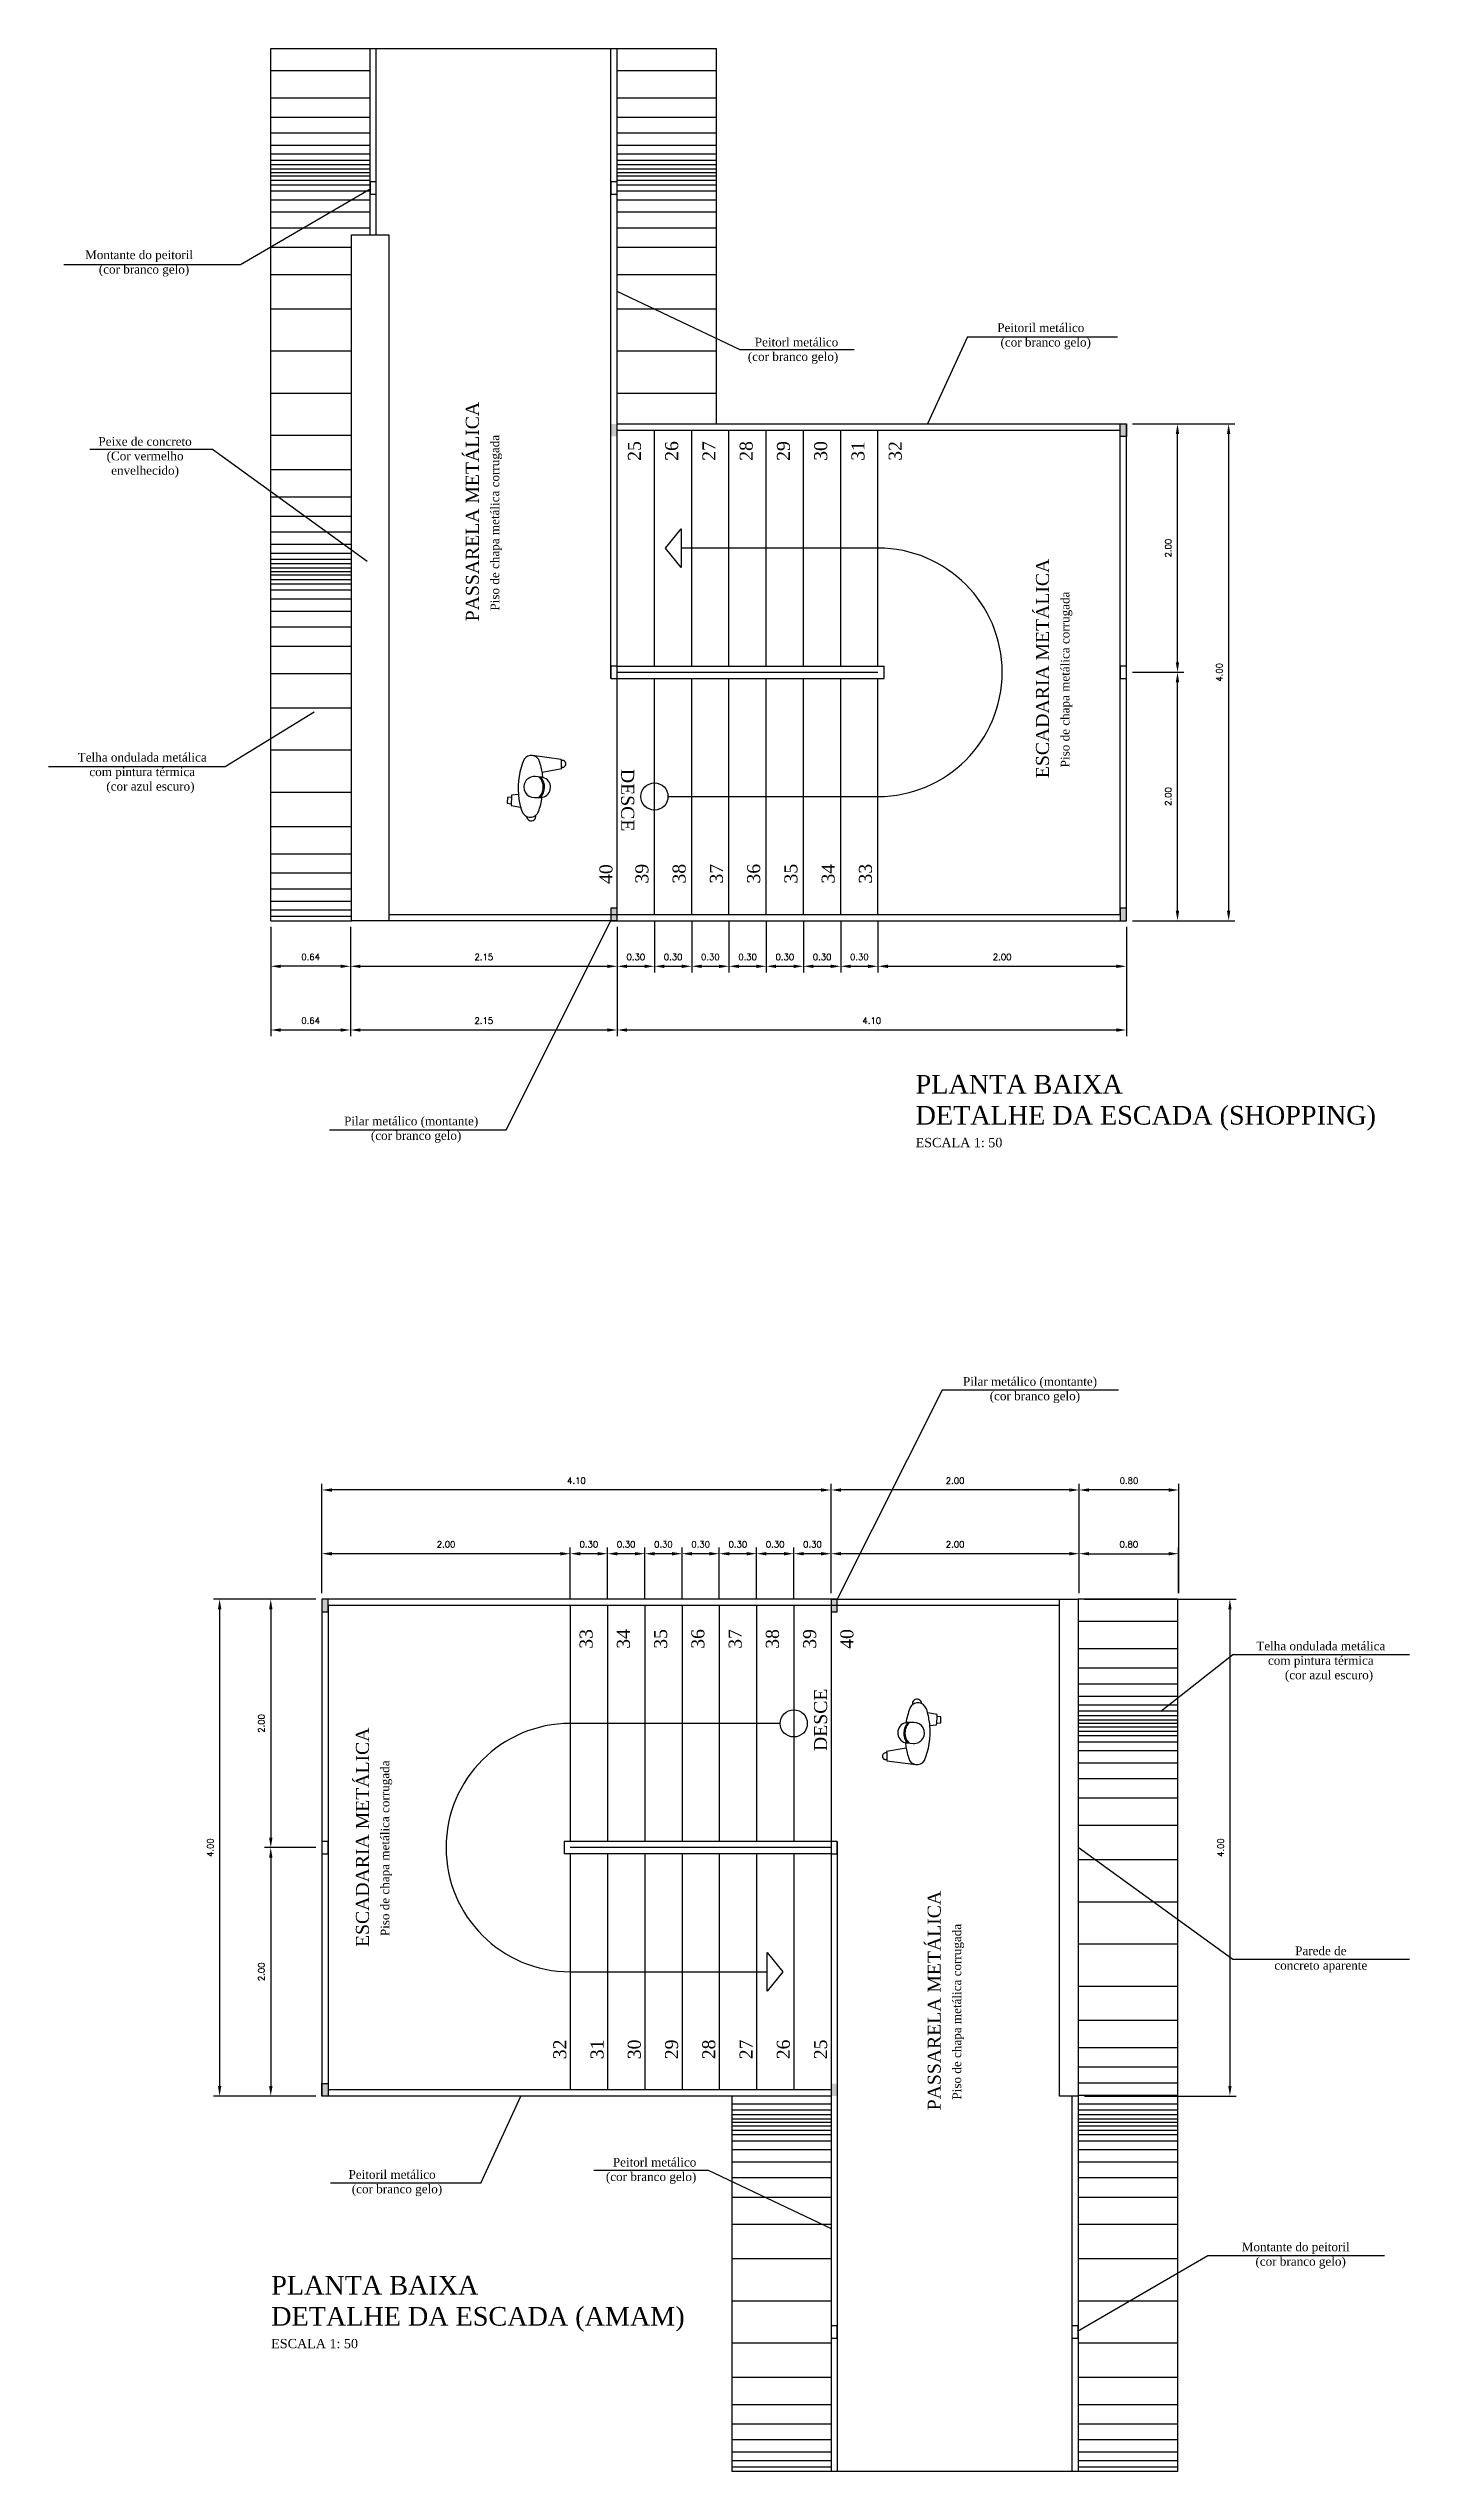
# Model space of a CAD drawing. Header units: millimetres. Extents: x 462 to 740, y -508 to -73.
# Drawn here: x 523.83 to 534.79, y -127.79 to -108.28 of the extents above; entities that cross this region are included whole.
import ezdxf

# ---------------------------------------------------------------- set-up
doc = ezdxf.new("R2010")
doc.units = ezdxf.units.MM
doc.header["$LTSCALE"] = 0.1
doc.header["$PDMODE"] = 3
doc.header["$PDSIZE"] = 0.005
for name, color, linetype in [('COTAS', 6, 'Continuous'), ('MOBILIÁRIO_LAYOUT', 165, 'Continuous'), ('nivel', 1, 'Continuous'), ('Parede alta', 5, 'Continuous'), ('passarela', 7, 'Continuous'), ('PENA-01', 1, 'Continuous'), ('Texto', 2, 'Continuous')]:
    doc.layers.add(name, color=color, linetype=linetype)
doc.styles.add('RO-00', font='romans.shx')
doc.dimstyles.new('COTAS-50', dxfattribs={"dimscale": 0, "dimtxt": 0.05, "dimasz": 0.08, "dimexe": 0.05, "dimexo": 0.05, "dimgap": 0.05, "dimtad": 1, "dimzin": 1, "dimdsep": 46, "dimtxsty": 'RO-00', "dimcen": 2.5, "dimclrd": 6, "dimclre": 6, "dimclrt": 2, "dimadec": 0, "dimazin": 0, "dimtfac": 1, "dimtmove": 2, "dimatfit": 2, "dimfxl": 1, "dimtolj": 1, "dimtzin": 0, "dimarcsym": 0})

msp = doc.modelspace()

# ---------------------------------------------------------------- texts
at = {"layer": 'Texto'}
for s, insert, char_height, width, attachment_point in [('{\\fTimes New Roman|b0|i0|c0|p18;Montante do peitoril\\P   (cor branco gelo)}', (524.56, -109.905), 0.07, 1.3613, 2), ('{\\fTimes New Roman|b0|i0|c0|p18;Peitorl metálico\\P(cor branco gelo)}', (530.19, -110.608), 0.07, 1.3613, 3), ('{\\fTimes New Roman|b0|i0|c0|p18;Peitoril metálico\\P   (cor branco gelo)}', (531.821, -110.492), 0.07, 1.3613, 2), ('{\\fTimes New Roman|b0|i0|c0|p18;Peixe de concreto\\P(Cor vermelho\\Penvelhecido)}', (524.608, -111.408), 0.07, 1.3613, 2), ('{\\fTimes New Roman|b0|i0|c0|p18;Telha ondulada metálica\\Pcom pintura térmica\\P     (cor azul escuro)}', (524.585, -113.951), 0.07, 1.3613, 2), ('{\\fTimes New Roman|b0|i0|c0|p18;PLANTA BAIXA\\PDETALHE DA ESCADA (SHOPPING)}', (530.813, -116.544), 0.15, 4.86085, 1), ('{\\fTimes New Roman|b0|i0|c0|p18;Pilar metálico (montante)\\P   (cor branco gelo)}', (526.751, -116.88), 0.07, 1.3613, 2), ('{\\fTimes New Roman|b0|i0|c0|p18;ESCALA 1: 50}', (530.813, -117.051), 0.075, 1.3613, 1), ('{\\fTimes New Roman|b0|i0|c0|p18;Pilar metálico (montante)\\P   (cor branco gelo)}', (531.734, -118.977), 0.07, 1.3613, 2), ('{\\fTimes New Roman|b0|i0|c0|p18;Telha ondulada metálica\\Pcom pintura térmica\\P     (cor azul escuro)}', (534.076, -121.107), 0.07, 1.3613, 2), ('{\\fTimes New Roman|b0|i0|c0|p18;Parede de \\Pconcreto aparente}', (534.076, -123.562), 0.07, 1.3613, 2), ('{\\fTimes New Roman|b0|i0|c0|p18;Peitorl metálico\\P(cor branco gelo)}', (529.047, -125.264), 0.07, 1.3613, 3), ('{\\fTimes New Roman|b0|i0|c0|p18;Peitoril metálico\\P   (cor branco gelo)}', (526.597, -125.363), 0.07, 1.3613, 2), ('{\\fTimes New Roman|b0|i0|c0|p18;Montante do peitoril\\P   (cor branco gelo)}', (533.874, -125.946), 0.07, 1.3613, 2), ('{\\fTimes New Roman|b0|i0|c0|p18;PLANTA BAIXA\\PDETALHE DA ESCADA (AMAM)}', (525.624, -126.215), 0.15, 4.86085, 1), ('{\\fTimes New Roman|b0|i0|c0|p18;ESCALA 1: 50}', (525.624, -126.722), 0.075, 1.3613, 1)]:
    msp.add_mtext(s, dxfattribs=dict(at, insert=insert, char_height=char_height, width=width, attachment_point=attachment_point))
for s, insert, char_height, width, attachment_point, rotation in [('{\\fTimes New Roman|b0|i0|c0|p18;PASSARELA METÁLICA}', (527.191, -112.891), 0.105, 2.25752, 1, 90), ('{\\fTimes New Roman|b0|i0|c0|p18;Piso de chapa metálica corrugada}', (527.39, -111.39), 0.07, 2.06695, 3, 90), ('{\\fTimes New Roman|b0|i0|c0|p18;25}', (528.496, -111.599), 0.105, 0.1738, 1, 90), ('{\\fTimes New Roman|b0|i0|c0|p18;26}', (528.796, -111.599), 0.105, 0.17385, 1, 90), ('{\\fTimes New Roman|b0|i0|c0|p18;27}', (529.096, -111.599), 0.105, 0.17385, 1, 90), ('{\\fTimes New Roman|b0|i0|c0|p18;28}', (529.396, -111.599), 0.105, 0.17385, 1, 90), ('{\\fTimes New Roman|b0|i0|c0|p18;29}', (529.696, -111.599), 0.105, 0.17385, 1, 90), ('{\\fTimes New Roman|b0|i0|c0|p18;30}', (529.996, -111.599), 0.105, 0.17385, 1, 90), ('{\\fTimes New Roman|b0|i0|c0|p18;31}', (530.296, -111.599), 0.105, 0.17385, 1, 90), ('{\\fTimes New Roman|b0|i0|c0|p18;32}', (530.596, -111.599), 0.105, 0.17385, 1, 90), ('{\\fTimes New Roman|b0|i0|c0|p18;ESCADARIA METÁLICA}', (531.782, -114.154), 0.105, 2.25752, 1, 90), ('{\\fTimes New Roman|b0|i0|c0|p18;Piso de chapa metálica corrugada}', (531.982, -112.652), 0.07, 2.06695, 3, 90), ('{\\fTimes New Roman|b0|i0|c0|p18;DESCE}', (528.547, -114.08), 0.105, 2.25752, 1, 270), ('{\\fTimes New Roman|b0|i0|c0|p18;40}', (528.267, -115.006), 0.105, 0.17385, 1, 90), ('{\\fTimes New Roman|b0|i0|c0|p18;39}', (528.556, -115.003), 0.105, 0.17385, 1, 90), ('{\\fTimes New Roman|b0|i0|c0|p18;38}', (528.856, -115.003), 0.105, 0.17385, 1, 90), ('{\\fTimes New Roman|b0|i0|c0|p18;37}', (529.156, -115.003), 0.105, 0.17385, 1, 90), ('{\\fTimes New Roman|b0|i0|c0|p18;36}', (529.456, -115.003), 0.105, 0.17385, 1, 90), ('{\\fTimes New Roman|b0|i0|c0|p18;35}', (529.756, -115.003), 0.105, 0.17385, 1, 90), ('{\\fTimes New Roman|b0|i0|c0|p18;34}', (530.056, -115.003), 0.105, 0.17385, 1, 90), ('{\\fTimes New Roman|b0|i0|c0|p18;33}', (530.356, -115.003), 0.105, 0.17385, 1, 90), ('{\\fTimes New Roman|b0|i0|c0|p18;33}', (528.107, -121.165), 0.105, 0.17385, 1, 90), ('{\\fTimes New Roman|b0|i0|c0|p18;34}', (528.407, -121.165), 0.105, 0.17385, 1, 90), ('{\\fTimes New Roman|b0|i0|c0|p18;35}', (528.707, -121.165), 0.105, 0.17385, 1, 90), ('{\\fTimes New Roman|b0|i0|c0|p18;36}', (529.007, -121.165), 0.105, 0.17385, 1, 90), ('{\\fTimes New Roman|b0|i0|c0|p18;37}', (529.307, -121.165), 0.105, 0.17385, 1, 90), ('{\\fTimes New Roman|b0|i0|c0|p18;38}', (529.607, -121.165), 0.105, 0.17385, 1, 90), ('{\\fTimes New Roman|b0|i0|c0|p18;39}', (529.907, -121.165), 0.105, 0.17385, 1, 90), ('{\\fTimes New Roman|b0|i0|c0|p18;40}', (530.207, -121.165), 0.105, 0.17385, 1, 90), ('{\\fTimes New Roman|b0|i0|c0|p18;DESCE}', (529.995, -121.988), 0.105, 2.25752, 1, 90), ('{\\fTimes New Roman|b0|i0|c0|p18;ESCADARIA METÁLICA}', (526.306, -123.566), 0.105, 2.25752, 1, 90), ('{\\fTimes New Roman|b0|i0|c0|p18;Piso de chapa metálica corrugada}', (526.505, -122.064), 0.07, 2.06695, 3, 90), ('{\\fTimes New Roman|b0|i0|c0|p18;PASSARELA METÁLICA}', (530.91, -124.881), 0.105, 2.25752, 1, 90), ('{\\fTimes New Roman|b0|i0|c0|p18;Piso de chapa metálica corrugada}', (531.11, -123.38), 0.07, 2.06695, 3, 90), ('{\\fTimes New Roman|b0|i0|c0|p18;32}', (527.895, -124.47), 0.105, 0.17385, 1, 90), ('{\\fTimes New Roman|b0|i0|c0|p18;31}', (528.195, -124.47), 0.105, 0.17385, 1, 90), ('{\\fTimes New Roman|b0|i0|c0|p18;30}', (528.495, -124.47), 0.105, 0.17385, 1, 90), ('{\\fTimes New Roman|b0|i0|c0|p18;29}', (528.795, -124.47), 0.105, 0.17385, 1, 90), ('{\\fTimes New Roman|b0|i0|c0|p18;28}', (529.095, -124.47), 0.105, 0.17385, 1, 90), ('{\\fTimes New Roman|b0|i0|c0|p18;27}', (529.395, -124.47), 0.105, 0.17385, 1, 90), ('{\\fTimes New Roman|b0|i0|c0|p18;26}', (529.695, -124.47), 0.105, 0.17385, 1, 90), ('{\\fTimes New Roman|b0|i0|c0|p18;25}', (529.995, -124.47), 0.105, 0.17385, 1, 90)]:
    msp.add_mtext(s, dxfattribs=dict(at, insert=insert, char_height=char_height, width=width, attachment_point=attachment_point, rotation=rotation))

# ---------------------------------------------------------------- blocks, each defined once
blk = doc.blocks.new('Pessoa1')
at = {"layer": 'MOBILIÁRIO_LAYOUT', "color": 5}
for p, q in [((-0.238, 0.209), (-0.268, -0.023)), ((-0.175, 0.211), (-0.228, 0.21)), ((-0.136, 0.055), (-0.165, 0.212)), ((0.046, -0.137), (0.051, -0.191)), ((0.051, -0.191), (0.065, -0.192)), ((0.065, -0.192), (0.119, -0.195)), ((0.119, -0.195), (0.134, -0.196)), ((0.134, -0.196), (0.148, -0.119))]:
    blk.add_line(p, q, dxfattribs=at)
at = {"layer": 'MOBILIÁRIO_LAYOUT'}
for p, q in [((-0.228, 0.21), (-0.238, 0.209)), ((-0.165, 0.212), (-0.175, 0.211))]:
    blk.add_line(p, q, dxfattribs=at)
at = {"layer": 'MOBILIÁRIO_LAYOUT', "color": 10}
for p, q in [((-0.095, 0.046), (-0.099, -0.002)), ((0.07, -0.007), (0.069, 0.041)), ((0.065, -0.192), (0.068, -0.224)), ((0.114, -0.226), (0.119, -0.195)), ((0.068, -0.224), (0.114, -0.226))]:
    blk.add_line(p, q, dxfattribs=at)
at = {"layer": 'MOBILIÁRIO_LAYOUT', "color": 81}
for centre, radius, start, end in [((-0.202, 0.218), 0.0276, 345.7615, 198.1317), ((-0.013, 0.04), 0.0821, 11.2321, 165.218), ((0.22, -0.033), 0.0373, 273.9062, 101.7625)]:
    blk.add_arc(centre, radius, start, end, dxfattribs=at)
at = {"layer": 'MOBILIÁRIO_LAYOUT', "color": 5}
for centre, radius, start, end in [((-0.195, -0.033), 0.0737, 125.0274, 171.535), ((-0.031, -0.529), 0.593, 100.2658, 110.4195), ((-0.031, -0.529), 0.593, 95.9751, 100.2658), ((-0.031, -0.529), 0.593, 68.855, 80.4749), ((0.153, -0.048), 0.0788, 41.2702, 67.2319), ((0.154, -0.042), 0.0737, 337.5139, 38.1548), ((-0.195, -0.033), 0.0737, 171.535, 232.1747), ((-0.007, 0.454), 0.593, 246.7827, 275.1186), ((-0.007, 0.454), 0.593, 275.1186, 285.1579), ((-0.007, 0.454), 0.593, 285.1579, 286.5539), ((0.137, -0.019), 0.0994, 284.778, 329.019)]:
    blk.add_arc(centre, radius, start, end, dxfattribs=at)
at = {"layer": 'MOBILIÁRIO_LAYOUT', "color": 10}
for centre, radius, start, end in [((-0.016, -0.051), 0.115, 42.1666, 134.479), ((-0.016, -0.051), 0.125, 47.3481, 129.2976), ((-0.015, -0.009), 0.0843, 175.7166, 0.9291)]:
    blk.add_arc(centre, radius, start, end, dxfattribs=at)
at = {"layer": 'MOBILIÁRIO_LAYOUT'}
for start, end in [(165.218, 175.7166), (0.929, 11.2321)]:
    blk.add_arc((-0.013, 0.04), 0.0821, start, end, dxfattribs=at)
blk = doc.blocks.new('*D80')
at = {"layer": 'Defpoints', "color": 0}
for p in [(532.93, -120.399), (532.13, -120.766), (532.93, -120.766)]:
    blk.add_point(p, dxfattribs=at)
at = {"layer": 'passarela', "color": 6, "lineweight": -2}
for p, q in [((532.13, -120.716), (532.13, -120.349)), ((532.93, -120.716), (532.93, -120.349)), ((532.21, -120.399), (532.85, -120.399))]:
    blk.add_line(p, q, dxfattribs=at)
at = {"layer": 'passarela', "color": 6}
for points in [[(532.21, -120.386), (532.21, -120.413), (532.13, -120.399)], [(532.85, -120.386), (532.85, -120.413), (532.93, -120.399)]]:
    blk.add_solid(points, dxfattribs=at)
at = {"layer": 'passarela', "color": 2, "insert": (532.53, -120.324), "char_height": 0.05, "attachment_point": 5, "style": 'RO-00'}
blk.add_mtext('\\A1;0.80', dxfattribs=at)
blk = doc.blocks.new('*D81')
at = {"layer": 'Defpoints', "color": 0}
for p in [(530.132, -120.399), (530.132, -120.766), (532.13, -120.766)]:
    blk.add_point(p, dxfattribs=at)
at = {"layer": 'passarela', "color": 6, "lineweight": -2}
for p, q in [((530.132, -120.716), (530.132, -120.349)), ((532.13, -120.716), (532.13, -120.349)), ((532.05, -120.399), (530.212, -120.399))]:
    blk.add_line(p, q, dxfattribs=at)
at = {"layer": 'passarela', "color": 6}
for points in [[(530.212, -120.386), (530.212, -120.413), (530.132, -120.399)], [(532.05, -120.386), (532.05, -120.413), (532.13, -120.399)]]:
    blk.add_solid(points, dxfattribs=at)
at = {"layer": 'passarela', "color": 2, "insert": (531.131, -120.324), "char_height": 0.05, "attachment_point": 5, "style": 'RO-00'}
blk.add_mtext('\\A1;2.00', dxfattribs=at)
blk = doc.blocks.new('*D82')
at = {"layer": 'COTAS', "color": 6, "lineweight": -2}
for p, q in [((529.832, -120.766), (529.832, -120.349)), ((530.132, -120.716), (530.132, -120.349)), ((530.052, -120.399), (529.912, -120.399))]:
    blk.add_line(p, q, dxfattribs=at)
at = {"layer": 'COTAS', "color": 6}
for points in [[(529.912, -120.386), (529.912, -120.413), (529.832, -120.399)], [(530.052, -120.386), (530.052, -120.413), (530.132, -120.399)]]:
    blk.add_solid(points, dxfattribs=at)
at = {"layer": 'Defpoints', "color": 0}
for p in [(529.832, -120.399), (530.132, -120.766), (529.832, -120.816)]:
    blk.add_point(p, dxfattribs=at)
at = {"layer": 'COTAS', "color": 2, "insert": (529.982, -120.324), "char_height": 0.05, "attachment_point": 5, "style": 'RO-00'}
blk.add_mtext('\\A1;0.30', dxfattribs=at)
blk = doc.blocks.new('*D83')
at = {"layer": 'COTAS', "color": 6, "lineweight": -2}
for p, q in [((529.532, -120.766), (529.532, -120.349)), ((529.832, -120.766), (529.832, -120.349)), ((529.752, -120.399), (529.612, -120.399))]:
    blk.add_line(p, q, dxfattribs=at)
at = {"layer": 'COTAS', "color": 6}
for points in [[(529.612, -120.386), (529.612, -120.413), (529.532, -120.399)], [(529.752, -120.386), (529.752, -120.413), (529.832, -120.399)]]:
    blk.add_solid(points, dxfattribs=at)
at = {"layer": 'Defpoints', "color": 0}
for p in [(529.532, -120.399), (529.532, -120.816), (529.832, -120.816)]:
    blk.add_point(p, dxfattribs=at)
at = {"layer": 'COTAS', "color": 2, "insert": (529.682, -120.324), "char_height": 0.05, "attachment_point": 5, "style": 'RO-00'}
blk.add_mtext('\\A1;0.30', dxfattribs=at)
blk = doc.blocks.new('*D84')
at = {"layer": 'COTAS', "color": 6, "lineweight": -2}
for p, q in [((529.232, -120.766), (529.232, -120.349)), ((529.532, -120.766), (529.532, -120.349)), ((529.452, -120.399), (529.312, -120.399))]:
    blk.add_line(p, q, dxfattribs=at)
at = {"layer": 'COTAS', "color": 6}
for points in [[(529.312, -120.386), (529.312, -120.413), (529.232, -120.399)], [(529.452, -120.386), (529.452, -120.413), (529.532, -120.399)]]:
    blk.add_solid(points, dxfattribs=at)
at = {"layer": 'Defpoints', "color": 0}
for p in [(529.232, -120.399), (529.232, -120.816), (529.532, -120.816)]:
    blk.add_point(p, dxfattribs=at)
at = {"layer": 'COTAS', "color": 2, "insert": (529.382, -120.324), "char_height": 0.05, "attachment_point": 5, "style": 'RO-00'}
blk.add_mtext('\\A1;0.30', dxfattribs=at)
blk = doc.blocks.new('*D85')
at = {"layer": 'COTAS', "color": 6, "lineweight": -2}
for p, q in [((528.932, -120.766), (528.932, -120.349)), ((529.232, -120.766), (529.232, -120.349)), ((529.152, -120.399), (529.012, -120.399))]:
    blk.add_line(p, q, dxfattribs=at)
at = {"layer": 'COTAS', "color": 6}
for points in [[(529.012, -120.386), (529.012, -120.413), (528.932, -120.399)], [(529.152, -120.386), (529.152, -120.413), (529.232, -120.399)]]:
    blk.add_solid(points, dxfattribs=at)
at = {"layer": 'Defpoints', "color": 0}
for p in [(528.932, -120.399), (528.932, -120.816), (529.232, -120.816)]:
    blk.add_point(p, dxfattribs=at)
at = {"layer": 'COTAS', "color": 2, "insert": (529.082, -120.324), "char_height": 0.05, "attachment_point": 5, "style": 'RO-00'}
blk.add_mtext('\\A1;0.30', dxfattribs=at)
blk = doc.blocks.new('*D86')
at = {"layer": 'COTAS', "color": 6, "lineweight": -2}
for p, q in [((528.632, -120.766), (528.632, -120.349)), ((528.932, -120.766), (528.932, -120.349)), ((528.852, -120.399), (528.712, -120.399))]:
    blk.add_line(p, q, dxfattribs=at)
at = {"layer": 'COTAS', "color": 6}
for points in [[(528.712, -120.386), (528.712, -120.413), (528.632, -120.399)], [(528.852, -120.386), (528.852, -120.413), (528.932, -120.399)]]:
    blk.add_solid(points, dxfattribs=at)
at = {"layer": 'Defpoints', "color": 0}
for p in [(528.632, -120.399), (528.632, -120.816), (528.932, -120.816)]:
    blk.add_point(p, dxfattribs=at)
at = {"layer": 'COTAS', "color": 2, "insert": (528.782, -120.324), "char_height": 0.05, "attachment_point": 5, "style": 'RO-00'}
blk.add_mtext('\\A1;0.30', dxfattribs=at)
blk = doc.blocks.new('*D87')
at = {"layer": 'COTAS', "color": 6, "lineweight": -2}
for p, q in [((528.332, -120.766), (528.332, -120.349)), ((528.632, -120.766), (528.632, -120.349)), ((528.552, -120.399), (528.412, -120.399))]:
    blk.add_line(p, q, dxfattribs=at)
at = {"layer": 'COTAS', "color": 6}
for points in [[(528.412, -120.386), (528.412, -120.413), (528.332, -120.399)], [(528.552, -120.386), (528.552, -120.413), (528.632, -120.399)]]:
    blk.add_solid(points, dxfattribs=at)
at = {"layer": 'Defpoints', "color": 0}
for p in [(528.332, -120.399), (528.332, -120.816), (528.632, -120.816)]:
    blk.add_point(p, dxfattribs=at)
at = {"layer": 'COTAS', "color": 2, "insert": (528.482, -120.324), "char_height": 0.05, "attachment_point": 5, "style": 'RO-00'}
blk.add_mtext('\\A1;0.30', dxfattribs=at)
blk = doc.blocks.new('*D88')
at = {"layer": 'COTAS', "color": 6, "lineweight": -2}
for p, q in [((528.032, -120.766), (528.032, -120.349)), ((528.332, -120.766), (528.332, -120.349)), ((528.252, -120.399), (528.112, -120.399))]:
    blk.add_line(p, q, dxfattribs=at)
at = {"layer": 'COTAS', "color": 6}
for points in [[(528.112, -120.386), (528.112, -120.413), (528.032, -120.399)], [(528.252, -120.386), (528.252, -120.413), (528.332, -120.399)]]:
    blk.add_solid(points, dxfattribs=at)
at = {"layer": 'Defpoints', "color": 0}
for p in [(528.032, -120.399), (528.032, -120.816), (528.332, -120.816)]:
    blk.add_point(p, dxfattribs=at)
at = {"layer": 'COTAS', "color": 2, "insert": (528.182, -120.324), "char_height": 0.05, "attachment_point": 5, "style": 'RO-00'}
blk.add_mtext('\\A1;0.30', dxfattribs=at)
blk = doc.blocks.new('*D89')
at = {"layer": 'COTAS', "color": 6, "lineweight": -2}
for p, q in [((526.032, -120.716), (526.032, -120.349)), ((528.032, -120.766), (528.032, -120.349)), ((527.952, -120.399), (526.112, -120.399))]:
    blk.add_line(p, q, dxfattribs=at)
at = {"layer": 'COTAS', "color": 6}
for points in [[(526.112, -120.386), (526.112, -120.413), (526.032, -120.399)], [(527.952, -120.386), (527.952, -120.413), (528.032, -120.399)]]:
    blk.add_solid(points, dxfattribs=at)
at = {"layer": 'Defpoints', "color": 0}
for p in [(526.032, -120.399), (526.032, -120.766), (528.032, -120.816)]:
    blk.add_point(p, dxfattribs=at)
at = {"layer": 'COTAS', "color": 2, "insert": (527.032, -120.324), "char_height": 0.05, "attachment_point": 5, "style": 'RO-00'}
blk.add_mtext('\\A1;2.00', dxfattribs=at)
blk = doc.blocks.new('*D90')
at = {"layer": 'COTAS', "color": 6, "lineweight": -2}
for p, q in [((525.982, -120.766), (525.158, -120.766)), ((525.208, -120.846), (525.208, -124.686)), ((525.982, -124.766), (525.158, -124.766))]:
    blk.add_line(p, q, dxfattribs=at)
at = {"layer": 'COTAS', "color": 6}
for points in [[(525.195, -120.846), (525.222, -120.846), (525.208, -120.766)], [(525.195, -124.686), (525.222, -124.686), (525.208, -124.766)]]:
    blk.add_solid(points, dxfattribs=at)
at = {"layer": 'Defpoints', "color": 0}
for p in [(526.032, -120.766), (525.208, -124.766), (526.032, -124.766)]:
    blk.add_point(p, dxfattribs=at)
at = {"layer": 'COTAS', "color": 2, "insert": (525.133, -122.766), "char_height": 0.05, "attachment_point": 5, "rotation": 90, "style": 'RO-00'}
blk.add_mtext('\\A1;4.00', dxfattribs=at)
blk = doc.blocks.new('*D91')
at = {"layer": 'COTAS', "color": 6, "lineweight": -2}
for p, q in [((525.738, -120.766), (525.57, -120.766)), ((525.62, -120.846), (525.62, -122.686)), ((525.982, -122.766), (525.57, -122.766))]:
    blk.add_line(p, q, dxfattribs=at)
at = {"layer": 'COTAS', "color": 6}
for points in [[(525.607, -120.846), (525.634, -120.846), (525.62, -120.766)], [(525.607, -122.686), (525.634, -122.686), (525.62, -122.766)]]:
    blk.add_solid(points, dxfattribs=at)
at = {"layer": 'Defpoints', "color": 0}
for p in [(525.788, -120.766), (525.62, -122.766), (526.032, -122.766)]:
    blk.add_point(p, dxfattribs=at)
at = {"layer": 'COTAS', "color": 2, "insert": (525.545, -121.766), "char_height": 0.05, "attachment_point": 5, "rotation": 90, "style": 'RO-00'}
blk.add_mtext('\\A1;2.00', dxfattribs=at)
blk = doc.blocks.new('*D92')
at = {"layer": 'COTAS', "color": 6, "lineweight": -2}
for p, q in [((525.982, -122.766), (525.57, -122.766)), ((525.62, -122.846), (525.62, -124.686)), ((525.738, -124.766), (525.57, -124.766))]:
    blk.add_line(p, q, dxfattribs=at)
at = {"layer": 'COTAS', "color": 6}
for points in [[(525.607, -122.846), (525.634, -122.846), (525.62, -122.766)], [(525.607, -124.686), (525.634, -124.686), (525.62, -124.766)]]:
    blk.add_solid(points, dxfattribs=at)
at = {"layer": 'Defpoints', "color": 0}
for p in [(526.032, -122.766), (525.62, -124.766), (525.788, -124.766)]:
    blk.add_point(p, dxfattribs=at)
at = {"layer": 'COTAS', "color": 2, "insert": (525.545, -123.766), "char_height": 0.05, "attachment_point": 5, "rotation": 90, "style": 'RO-00'}
blk.add_mtext('\\A1;2.00', dxfattribs=at)
blk = doc.blocks.new('*D93')
at = {"layer": 'COTAS', "color": 6, "lineweight": -2}
for p, q in [((532.13, -120.716), (532.13, -119.836)), ((532.852, -119.886), (532.21, -119.886)), ((532.932, -120.716), (532.932, -119.836))]:
    blk.add_line(p, q, dxfattribs=at)
at = {"layer": 'COTAS', "color": 6}
for points in [[(532.21, -119.873), (532.21, -119.9), (532.13, -119.886)], [(532.852, -119.873), (532.852, -119.9), (532.932, -119.886)]]:
    blk.add_solid(points, dxfattribs=at)
at = {"layer": 'Defpoints', "color": 0}
for p in [(532.13, -119.886), (532.13, -120.766), (532.932, -120.766)]:
    blk.add_point(p, dxfattribs=at)
at = {"layer": 'COTAS', "color": 2, "insert": (532.531, -119.811), "char_height": 0.05, "attachment_point": 5, "style": 'RO-00'}
blk.add_mtext('\\A1;0.80', dxfattribs=at)
blk = doc.blocks.new('*D94')
at = {"layer": 'COTAS', "color": 6, "lineweight": -2}
for p, q in [((530.132, -120.483), (530.132, -119.836)), ((532.05, -119.886), (530.212, -119.886)), ((532.13, -120.716), (532.13, -119.836))]:
    blk.add_line(p, q, dxfattribs=at)
at = {"layer": 'COTAS', "color": 6}
for points in [[(530.212, -119.873), (530.212, -119.9), (530.132, -119.886)], [(532.05, -119.873), (532.05, -119.9), (532.13, -119.886)]]:
    blk.add_solid(points, dxfattribs=at)
at = {"layer": 'Defpoints', "color": 0}
for p in [(530.132, -119.886), (530.132, -120.533), (532.13, -120.766)]:
    blk.add_point(p, dxfattribs=at)
at = {"layer": 'COTAS', "color": 2, "insert": (531.131, -119.811), "char_height": 0.05, "attachment_point": 5, "style": 'RO-00'}
blk.add_mtext('\\A1;2.00', dxfattribs=at)
blk = doc.blocks.new('*D95')
at = {"layer": 'COTAS', "color": 6, "lineweight": -2}
for p, q in [((526.032, -120.483), (526.032, -119.836)), ((530.052, -119.886), (526.112, -119.886)), ((530.132, -120.483), (530.132, -119.836))]:
    blk.add_line(p, q, dxfattribs=at)
at = {"layer": 'COTAS', "color": 6}
for points in [[(526.112, -119.873), (526.112, -119.9), (526.032, -119.886)], [(530.052, -119.873), (530.052, -119.9), (530.132, -119.886)]]:
    blk.add_solid(points, dxfattribs=at)
at = {"layer": 'Defpoints', "color": 0}
for p in [(526.032, -119.886), (526.032, -120.533), (530.132, -120.533)]:
    blk.add_point(p, dxfattribs=at)
at = {"layer": 'COTAS', "color": 2, "insert": (528.082, -119.811), "char_height": 0.05, "attachment_point": 5, "style": 'RO-00'}
blk.add_mtext('\\A1;4.10', dxfattribs=at)
blk = doc.blocks.new('*D97')
at = {"layer": 'COTAS', "color": 6, "lineweight": -2}
for p, q in [((532.172, -120.766), (533.394, -120.766)), ((533.344, -120.846), (533.344, -124.686)), ((532.172, -124.766), (533.394, -124.766))]:
    blk.add_line(p, q, dxfattribs=at)
at = {"layer": 'COTAS', "color": 6}
for points in [[(533.331, -120.846), (533.357, -120.846), (533.344, -120.766)], [(533.331, -124.686), (533.357, -124.686), (533.344, -124.766)]]:
    blk.add_solid(points, dxfattribs=at)
at = {"layer": 'Defpoints', "color": 0}
for p in [(532.122, -120.766), (532.122, -124.766), (533.344, -124.766)]:
    blk.add_point(p, dxfattribs=at)
at = {"layer": 'COTAS', "color": 2, "insert": (533.269, -122.766), "char_height": 0.05, "attachment_point": 5, "rotation": 90, "style": 'RO-00'}
blk.add_mtext('\\A1;4.00', dxfattribs=at)
blk = doc.blocks.new('*D98')
at = {"layer": 'Defpoints', "color": 0}
for p in [(525.62, -115.302), (526.262, -115.302), (525.62, -115.669)]:
    blk.add_point(p, dxfattribs=at)
at = {"layer": 'passarela', "color": 6, "lineweight": -2}
for p, q in [((525.62, -115.352), (525.62, -115.719)), ((526.262, -115.352), (526.262, -115.719)), ((526.182, -115.669), (525.7, -115.669))]:
    blk.add_line(p, q, dxfattribs=at)
at = {"layer": 'passarela', "color": 6}
for points in [[(525.7, -115.656), (525.7, -115.683), (525.62, -115.669)], [(526.182, -115.656), (526.182, -115.683), (526.262, -115.669)]]:
    blk.add_solid(points, dxfattribs=at)
at = {"layer": 'passarela', "color": 2, "insert": (525.941, -115.594), "char_height": 0.05, "attachment_point": 5, "style": 'RO-00'}
blk.add_mtext('\\A1;0.64', dxfattribs=at)
blk = doc.blocks.new('*D99')
at = {"layer": 'Defpoints', "color": 0}
for p in [(526.262, -115.302), (528.41, -115.302), (528.41, -115.669)]:
    blk.add_point(p, dxfattribs=at)
at = {"layer": 'passarela', "color": 6, "lineweight": -2}
for p, q in [((526.262, -115.352), (526.262, -115.719)), ((528.41, -115.352), (528.41, -115.719)), ((526.342, -115.669), (528.33, -115.669))]:
    blk.add_line(p, q, dxfattribs=at)
at = {"layer": 'passarela', "color": 6}
for points in [[(526.342, -115.656), (526.342, -115.683), (526.262, -115.669)], [(528.33, -115.656), (528.33, -115.683), (528.41, -115.669)]]:
    blk.add_solid(points, dxfattribs=at)
at = {"layer": 'passarela', "color": 2, "insert": (527.336, -115.594), "char_height": 0.05, "attachment_point": 5, "style": 'RO-00'}
blk.add_mtext('\\A1;2.15', dxfattribs=at)
blk = doc.blocks.new('*D100')
at = {"layer": 'COTAS', "color": 6, "lineweight": -2}
for p, q in [((528.71, -115.302), (528.71, -115.719)), ((528.41, -115.352), (528.41, -115.719)), ((528.49, -115.669), (528.63, -115.669))]:
    blk.add_line(p, q, dxfattribs=at)
at = {"layer": 'COTAS', "color": 6}
for points in [[(528.49, -115.656), (528.49, -115.683), (528.41, -115.669)], [(528.63, -115.656), (528.63, -115.683), (528.71, -115.669)]]:
    blk.add_solid(points, dxfattribs=at)
at = {"layer": 'Defpoints', "color": 0}
for p in [(528.41, -115.302), (528.71, -115.252), (528.71, -115.669)]:
    blk.add_point(p, dxfattribs=at)
at = {"layer": 'COTAS', "color": 2, "insert": (528.56, -115.594), "char_height": 0.05, "attachment_point": 5, "style": 'RO-00'}
blk.add_mtext('\\A1;0.30', dxfattribs=at)
blk = doc.blocks.new('*D101')
at = {"layer": 'COTAS', "color": 6, "lineweight": -2}
for p, q in [((528.71, -115.302), (528.71, -115.719)), ((529.01, -115.302), (529.01, -115.719)), ((528.79, -115.669), (528.93, -115.669))]:
    blk.add_line(p, q, dxfattribs=at)
at = {"layer": 'COTAS', "color": 6}
for points in [[(528.79, -115.656), (528.79, -115.683), (528.71, -115.669)], [(528.93, -115.656), (528.93, -115.683), (529.01, -115.669)]]:
    blk.add_solid(points, dxfattribs=at)
at = {"layer": 'Defpoints', "color": 0}
for p in [(528.71, -115.252), (529.01, -115.252), (529.01, -115.669)]:
    blk.add_point(p, dxfattribs=at)
at = {"layer": 'COTAS', "color": 2, "insert": (528.86, -115.594), "char_height": 0.05, "attachment_point": 5, "style": 'RO-00'}
blk.add_mtext('\\A1;0.30', dxfattribs=at)
blk = doc.blocks.new('*D102')
at = {"layer": 'COTAS', "color": 6, "lineweight": -2}
for p, q in [((529.01, -115.302), (529.01, -115.719)), ((529.31, -115.302), (529.31, -115.719)), ((529.09, -115.669), (529.23, -115.669))]:
    blk.add_line(p, q, dxfattribs=at)
at = {"layer": 'COTAS', "color": 6}
for points in [[(529.09, -115.656), (529.09, -115.683), (529.01, -115.669)], [(529.23, -115.656), (529.23, -115.683), (529.31, -115.669)]]:
    blk.add_solid(points, dxfattribs=at)
at = {"layer": 'Defpoints', "color": 0}
for p in [(529.01, -115.252), (529.31, -115.252), (529.31, -115.669)]:
    blk.add_point(p, dxfattribs=at)
at = {"layer": 'COTAS', "color": 2, "insert": (529.16, -115.594), "char_height": 0.05, "attachment_point": 5, "style": 'RO-00'}
blk.add_mtext('\\A1;0.30', dxfattribs=at)
blk = doc.blocks.new('*D103')
at = {"layer": 'COTAS', "color": 6, "lineweight": -2}
for p, q in [((529.31, -115.302), (529.31, -115.719)), ((529.61, -115.302), (529.61, -115.719)), ((529.39, -115.669), (529.53, -115.669))]:
    blk.add_line(p, q, dxfattribs=at)
at = {"layer": 'COTAS', "color": 6}
for points in [[(529.39, -115.656), (529.39, -115.683), (529.31, -115.669)], [(529.53, -115.656), (529.53, -115.683), (529.61, -115.669)]]:
    blk.add_solid(points, dxfattribs=at)
at = {"layer": 'Defpoints', "color": 0}
for p in [(529.31, -115.252), (529.61, -115.252), (529.61, -115.669)]:
    blk.add_point(p, dxfattribs=at)
at = {"layer": 'COTAS', "color": 2, "insert": (529.46, -115.594), "char_height": 0.05, "attachment_point": 5, "style": 'RO-00'}
blk.add_mtext('\\A1;0.30', dxfattribs=at)
blk = doc.blocks.new('*D104')
at = {"layer": 'COTAS', "color": 6, "lineweight": -2}
for p, q in [((529.61, -115.302), (529.61, -115.719)), ((529.91, -115.302), (529.91, -115.719)), ((529.69, -115.669), (529.83, -115.669))]:
    blk.add_line(p, q, dxfattribs=at)
at = {"layer": 'COTAS', "color": 6}
for points in [[(529.69, -115.656), (529.69, -115.683), (529.61, -115.669)], [(529.83, -115.656), (529.83, -115.683), (529.91, -115.669)]]:
    blk.add_solid(points, dxfattribs=at)
at = {"layer": 'Defpoints', "color": 0}
for p in [(529.61, -115.252), (529.91, -115.252), (529.91, -115.669)]:
    blk.add_point(p, dxfattribs=at)
at = {"layer": 'COTAS', "color": 2, "insert": (529.76, -115.594), "char_height": 0.05, "attachment_point": 5, "style": 'RO-00'}
blk.add_mtext('\\A1;0.30', dxfattribs=at)
blk = doc.blocks.new('*D105')
at = {"layer": 'COTAS', "color": 6, "lineweight": -2}
for p, q in [((529.91, -115.302), (529.91, -115.719)), ((530.21, -115.302), (530.21, -115.719)), ((529.99, -115.669), (530.13, -115.669))]:
    blk.add_line(p, q, dxfattribs=at)
at = {"layer": 'COTAS', "color": 6}
for points in [[(529.99, -115.656), (529.99, -115.683), (529.91, -115.669)], [(530.13, -115.656), (530.13, -115.683), (530.21, -115.669)]]:
    blk.add_solid(points, dxfattribs=at)
at = {"layer": 'Defpoints', "color": 0}
for p in [(529.91, -115.252), (530.21, -115.252), (530.21, -115.669)]:
    blk.add_point(p, dxfattribs=at)
at = {"layer": 'COTAS', "color": 2, "insert": (530.06, -115.594), "char_height": 0.05, "attachment_point": 5, "style": 'RO-00'}
blk.add_mtext('\\A1;0.30', dxfattribs=at)
blk = doc.blocks.new('*D106')
at = {"layer": 'COTAS', "color": 6, "lineweight": -2}
for p, q in [((530.21, -115.302), (530.21, -115.719)), ((530.51, -115.302), (530.51, -115.719)), ((530.29, -115.669), (530.43, -115.669))]:
    blk.add_line(p, q, dxfattribs=at)
at = {"layer": 'COTAS', "color": 6}
for points in [[(530.29, -115.656), (530.29, -115.683), (530.21, -115.669)], [(530.43, -115.656), (530.43, -115.683), (530.51, -115.669)]]:
    blk.add_solid(points, dxfattribs=at)
at = {"layer": 'Defpoints', "color": 0}
for p in [(530.21, -115.252), (530.51, -115.252), (530.51, -115.669)]:
    blk.add_point(p, dxfattribs=at)
at = {"layer": 'COTAS', "color": 2, "insert": (530.36, -115.594), "char_height": 0.05, "attachment_point": 5, "style": 'RO-00'}
blk.add_mtext('\\A1;0.30', dxfattribs=at)
blk = doc.blocks.new('*D107')
at = {"layer": 'COTAS', "color": 6, "lineweight": -2}
for p, q in [((530.51, -115.302), (530.51, -115.719)), ((532.51, -115.352), (532.51, -115.719)), ((530.59, -115.669), (532.43, -115.669))]:
    blk.add_line(p, q, dxfattribs=at)
at = {"layer": 'COTAS', "color": 6}
for points in [[(530.59, -115.656), (530.59, -115.683), (530.51, -115.669)], [(532.43, -115.656), (532.43, -115.683), (532.51, -115.669)]]:
    blk.add_solid(points, dxfattribs=at)
at = {"layer": 'Defpoints', "color": 0}
for p in [(530.51, -115.252), (532.51, -115.302), (532.51, -115.669)]:
    blk.add_point(p, dxfattribs=at)
at = {"layer": 'COTAS', "color": 2, "insert": (531.51, -115.594), "char_height": 0.05, "attachment_point": 5, "style": 'RO-00'}
blk.add_mtext('\\A1;2.00', dxfattribs=at)
blk = doc.blocks.new('*D108')
at = {"layer": 'COTAS', "color": 6, "lineweight": -2}
for p, q in [((532.56, -111.302), (533.384, -111.302)), ((533.334, -115.222), (533.334, -111.382)), ((532.56, -115.302), (533.384, -115.302))]:
    blk.add_line(p, q, dxfattribs=at)
at = {"layer": 'COTAS', "color": 6}
for points in [[(533.32, -111.382), (533.347, -111.382), (533.334, -111.302)], [(533.32, -115.222), (533.347, -115.222), (533.334, -115.302)]]:
    blk.add_solid(points, dxfattribs=at)
at = {"layer": 'Defpoints', "color": 0}
for p in [(532.51, -111.302), (533.334, -111.302), (532.51, -115.302)]:
    blk.add_point(p, dxfattribs=at)
at = {"layer": 'COTAS', "color": 2, "insert": (533.259, -113.302), "char_height": 0.05, "attachment_point": 5, "rotation": 90, "style": 'RO-00'}
blk.add_mtext('\\A1;4.00', dxfattribs=at)
blk = doc.blocks.new('*D109')
at = {"layer": 'COTAS', "color": 6, "lineweight": -2}
for p, q in [((532.56, -113.302), (532.972, -113.302)), ((532.922, -115.222), (532.922, -113.382)), ((532.804, -115.302), (532.972, -115.302))]:
    blk.add_line(p, q, dxfattribs=at)
at = {"layer": 'COTAS', "color": 6}
for points in [[(532.908, -113.382), (532.935, -113.382), (532.922, -113.302)], [(532.908, -115.222), (532.935, -115.222), (532.922, -115.302)]]:
    blk.add_solid(points, dxfattribs=at)
at = {"layer": 'Defpoints', "color": 0}
for p in [(532.51, -113.302), (532.922, -113.302), (532.754, -115.302)]:
    blk.add_point(p, dxfattribs=at)
at = {"layer": 'COTAS', "color": 2, "insert": (532.847, -114.302), "char_height": 0.05, "attachment_point": 5, "rotation": 90, "style": 'RO-00'}
blk.add_mtext('\\A1;2.00', dxfattribs=at)
blk = doc.blocks.new('*D110')
at = {"layer": 'COTAS', "color": 6, "lineweight": -2}
for p, q in [((532.804, -111.302), (532.972, -111.302)), ((532.922, -113.222), (532.922, -111.382)), ((532.56, -113.302), (532.972, -113.302))]:
    blk.add_line(p, q, dxfattribs=at)
at = {"layer": 'COTAS', "color": 6}
for points in [[(532.908, -111.382), (532.935, -111.382), (532.922, -111.302)], [(532.908, -113.222), (532.935, -113.222), (532.922, -113.302)]]:
    blk.add_solid(points, dxfattribs=at)
at = {"layer": 'Defpoints', "color": 0}
for p in [(532.754, -111.302), (532.922, -111.302), (532.51, -113.302)]:
    blk.add_point(p, dxfattribs=at)
at = {"layer": 'COTAS', "color": 2, "insert": (532.847, -112.302), "char_height": 0.05, "attachment_point": 5, "rotation": 90, "style": 'RO-00'}
blk.add_mtext('\\A1;2.00', dxfattribs=at)
blk = doc.blocks.new('*D111')
at = {"layer": 'COTAS', "color": 6, "lineweight": -2}
for p, q in [((525.62, -115.352), (525.62, -116.232)), ((526.262, -115.352), (526.262, -116.232)), ((525.7, -116.182), (526.182, -116.182))]:
    blk.add_line(p, q, dxfattribs=at)
at = {"layer": 'COTAS', "color": 6}
for points in [[(525.7, -116.169), (525.7, -116.196), (525.62, -116.182)], [(526.182, -116.169), (526.182, -116.196), (526.262, -116.182)]]:
    blk.add_solid(points, dxfattribs=at)
at = {"layer": 'Defpoints', "color": 0}
for p in [(525.62, -115.302), (526.262, -115.302), (526.262, -116.182)]:
    blk.add_point(p, dxfattribs=at)
at = {"layer": 'COTAS', "color": 2, "insert": (525.941, -116.107), "char_height": 0.05, "attachment_point": 5, "style": 'RO-00'}
blk.add_mtext('\\A1;0.64', dxfattribs=at)
blk = doc.blocks.new('*D112')
at = {"layer": 'COTAS', "color": 6, "lineweight": -2}
for p, q in [((526.262, -115.352), (526.262, -116.232)), ((528.41, -115.586), (528.41, -116.232)), ((526.342, -116.182), (528.33, -116.182))]:
    blk.add_line(p, q, dxfattribs=at)
at = {"layer": 'COTAS', "color": 6}
for points in [[(526.342, -116.169), (526.342, -116.196), (526.262, -116.182)], [(528.33, -116.169), (528.33, -116.196), (528.41, -116.182)]]:
    blk.add_solid(points, dxfattribs=at)
at = {"layer": 'Defpoints', "color": 0}
for p in [(526.262, -115.302), (528.41, -115.536), (528.41, -116.182)]:
    blk.add_point(p, dxfattribs=at)
at = {"layer": 'COTAS', "color": 2, "insert": (527.336, -116.107), "char_height": 0.05, "attachment_point": 5, "style": 'RO-00'}
blk.add_mtext('\\A1;2.15', dxfattribs=at)
blk = doc.blocks.new('*D113')
at = {"layer": 'COTAS', "color": 6, "lineweight": -2}
for p, q in [((528.41, -115.586), (528.41, -116.232)), ((532.51, -115.586), (532.51, -116.232)), ((528.49, -116.182), (532.43, -116.182))]:
    blk.add_line(p, q, dxfattribs=at)
at = {"layer": 'COTAS', "color": 6}
for points in [[(528.49, -116.169), (528.49, -116.196), (528.41, -116.182)], [(532.43, -116.169), (532.43, -116.196), (532.51, -116.182)]]:
    blk.add_solid(points, dxfattribs=at)
at = {"layer": 'Defpoints', "color": 0}
for p in [(528.41, -115.536), (532.51, -115.536), (532.51, -116.182)]:
    blk.add_point(p, dxfattribs=at)
at = {"layer": 'COTAS', "color": 2, "insert": (530.46, -116.107), "char_height": 0.05, "attachment_point": 5, "style": 'RO-00'}
blk.add_mtext('\\A1;4.10', dxfattribs=at)

# ---------------------------------------------------------------- dimensions: what is measured, and where the dimension line sits
at = {"layer": 'COTAS'}
for base, p1, p2, angle, picture, middle in [((533.334, -111.302), (532.51, -115.302), (532.51, -111.302), 270, '*D108', (533.259, -113.302)), ((532.922, -111.302), (532.51, -113.302), (532.754, -111.302), 270, '*D110', (532.847, -112.302)), ((532.922, -113.302), (532.754, -115.302), (532.51, -113.302), 270, '*D109', (532.847, -114.302)), ((526.262, -116.182), (525.62, -115.302), (526.262, -115.302), 180, '*D111', (525.941, -116.107)), ((528.41, -116.182), (526.262, -115.302), (528.41, -115.536), 180, '*D112', (527.336, -116.107)), ((528.71, -115.669), (528.41, -115.302), (528.71, -115.252), 180, '*D100', (528.56, -115.594)), ((529.01, -115.669), (528.71, -115.252), (529.01, -115.252), 180, '*D101', (528.86, -115.594)), ((529.31, -115.669), (529.01, -115.252), (529.31, -115.252), 180, '*D102', (529.16, -115.594)), ((529.61, -115.669), (529.31, -115.252), (529.61, -115.252), 180, '*D103', (529.46, -115.594)), ((529.91, -115.669), (529.61, -115.252), (529.91, -115.252), 180, '*D104', (529.76, -115.594)), ((530.21, -115.669), (529.91, -115.252), (530.21, -115.252), 180, '*D105', (530.06, -115.594)), ((530.51, -115.669), (530.21, -115.252), (530.51, -115.252), 180, '*D106', (530.36, -115.594)), ((532.51, -115.669), (530.51, -115.252), (532.51, -115.302), 180, '*D107', (531.51, -115.594)), ((532.51, -116.182), (528.41, -115.536), (532.51, -115.536), 180, '*D113', (530.46, -116.107)), ((525.208, -124.766), (526.032, -120.766), (526.032, -124.766), 90, '*D90', (525.133, -122.766)), ((525.62, -122.766), (525.788, -120.766), (526.032, -122.766), 90, '*D91', (525.545, -121.766)), ((533.344, -124.766), (532.122, -120.766), (532.122, -124.766), 90, '*D97', (533.269, -122.766)), ((525.62, -124.766), (526.032, -122.766), (525.788, -124.766), 90, '*D92', (525.545, -123.766))]:
    dim = msp.add_linear_dim(base=base, p1=p1, p2=p2, angle=angle, dimstyle='COTAS-50', override={"dimscale": 1}, dxfattribs=at)
    dim.commit()
    dim.dimension.update_dxf_attribs({"geometry": picture, "text_midpoint": middle})
for base, p1, p2, picture, middle in [((526.032, -119.886), (530.132, -120.533), (526.032, -120.533), '*D95', (528.082, -119.811)), ((530.132, -119.886), (532.13, -120.766), (530.132, -120.533), '*D94', (531.131, -119.811)), ((532.13, -119.886), (532.932, -120.766), (532.13, -120.766), '*D93', (532.531, -119.811)), ((526.032, -120.399), (528.032, -120.816), (526.032, -120.766), '*D89', (527.032, -120.324)), ((528.032, -120.399), (528.332, -120.816), (528.032, -120.816), '*D88', (528.182, -120.324)), ((528.332, -120.399), (528.632, -120.816), (528.332, -120.816), '*D87', (528.482, -120.324)), ((528.632, -120.399), (528.932, -120.816), (528.632, -120.816), '*D86', (528.782, -120.324)), ((528.932, -120.399), (529.232, -120.816), (528.932, -120.816), '*D85', (529.082, -120.324)), ((529.232, -120.399), (529.532, -120.816), (529.232, -120.816), '*D84', (529.382, -120.324)), ((529.532, -120.399), (529.832, -120.816), (529.532, -120.816), '*D83', (529.682, -120.324)), ((529.832, -120.399), (530.132, -120.766), (529.832, -120.816), '*D82', (529.982, -120.324))]:
    dim = msp.add_linear_dim(base=base, p1=p1, p2=p2, dimstyle='COTAS-50', override={"dimscale": 1}, dxfattribs=at)
    dim.commit()
    dim.dimension.update_dxf_attribs({"geometry": picture, "text_midpoint": middle})
at = {"layer": 'passarela'}
for base, p2, picture, middle in [((525.62, -115.669), (525.62, -115.302), '*D98', (525.941, -115.594)), ((528.41, -115.669), (528.41, -115.302), '*D99', (527.336, -115.594))]:
    dim = msp.add_linear_dim(base=base, p1=(526.262, -115.302), p2=p2, angle=180, dimstyle='COTAS-50', override={"dimscale": 1}, dxfattribs=at)
    dim.commit()
    dim.dimension.update_dxf_attribs({"geometry": picture, "text_midpoint": middle})
for base, p2, picture, middle in [((530.132, -120.399), (530.132, -120.766), '*D81', (531.131, -120.324)), ((532.93, -120.399), (532.93, -120.766), '*D80', (532.53, -120.324))]:
    dim = msp.add_linear_dim(base=base, p1=(532.13, -120.766), p2=p2, dimstyle='COTAS-50', override={"dimscale": 1}, dxfattribs=at)
    dim.commit()
    dim.dimension.update_dxf_attribs({"geometry": picture, "text_midpoint": middle})

# ---------------------------------------------------------------- hatches: boundary and pattern name
at = {"layer": 'nivel'}
h = msp.add_hatch(color=256, dxfattribs=at)
h.paths.add_polyline_path([(528.36, -115.302), (528.41, -115.302), (528.41, -115.202), (528.36, -115.202)])
h.paths.add_polyline_path([(528.36, -111.302), (528.41, -111.302), (528.41, -111.402), (528.36, -111.402)])
h = msp.add_hatch(color=256, dxfattribs=at)
h.paths.add_polyline_path([(532.46, -115.302), (532.51, -115.302), (532.51, -115.202), (532.46, -115.202)])
h.paths.add_polyline_path([(532.46, -111.302), (532.51, -111.302), (532.51, -111.402), (532.46, -111.402)])
h = msp.add_hatch(color=256, dxfattribs=at)
h.paths.add_polyline_path([(526.082, -120.766), (526.032, -120.766), (526.032, -120.866), (526.082, -120.866)])
h.paths.add_polyline_path([(526.082, -124.766), (526.032, -124.766), (526.032, -124.666), (526.082, -124.666)])
h = msp.add_hatch(color=256, dxfattribs=at)
h.paths.add_polyline_path([(530.182, -120.766), (530.132, -120.766), (530.132, -120.866), (530.182, -120.866)])
h.paths.add_polyline_path([(530.182, -124.766), (530.132, -124.766), (530.132, -124.666), (530.182, -124.666)])

# ---------------------------------------------------------------- linework, layer by layer
at = {"layer": 'COTAS'}
for p, q in [((531.231, -110.6), (530.908, -111.302)), ((527.311, -125.469), (527.634, -124.766))]:
    msp.add_line(p, q, dxfattribs=at)
for points in [[(528.924, -112.147), (528.924, -112.458), (528.798, -112.302), (528.924, -112.147)], [(529.618, -123.921), (529.618, -123.611), (529.744, -123.766), (529.618, -123.921)]]:
    msp.add_lwpolyline(points, dxfattribs=at)
for points in [[(528.819, -114.302), (530.51, -114.302, 1), (530.51, -112.302), (528.924, -112.302)], [(529.723, -121.766), (528.032, -121.766, 1), (528.032, -123.766), (529.618, -123.766)]]:
    msp.add_lwpolyline(points, format="xyb", dxfattribs=at)
for centre in [(528.71, -114.302), (529.832, -121.766)]:
    msp.add_circle(centre, 0.109, dxfattribs=at)
at = {"layer": 'nivel'}
for p, q in [((525.62, -115.302), (525.62, -108.279)), ((525.62, -108.279), (529.21, -108.279)), ((526.42, -109.779), (526.42, -108.279)), ((526.47, -109.779), (526.47, -108.279)), ((528.36, -113.352), (528.36, -108.279)), ((528.41, -115.252), (528.41, -108.279)), ((529.21, -111.302), (529.21, -108.279)), ((526.42, -108.459), (525.62, -108.459)), ((529.21, -108.459), (528.41, -108.459)), ((526.42, -108.678), (525.62, -108.678)), ((529.21, -108.678), (528.41, -108.678)), ((526.42, -108.834), (525.62, -108.834)), ((529.21, -108.834), (528.41, -108.834)), ((526.42, -108.961), (525.62, -108.961)), ((526.42, -109.06), (525.62, -109.06)), ((529.21, -108.961), (528.41, -108.961)), ((529.21, -109.06), (528.41, -109.06)), ((526.42, -109.131), (525.62, -109.131)), ((526.42, -109.181), (525.62, -109.181)), ((526.42, -109.216), (525.62, -109.216)), ((526.42, -109.251), (525.62, -109.251)), ((529.21, -109.131), (528.41, -109.131)), ((529.21, -109.181), (528.41, -109.181)), ((529.21, -109.216), (528.41, -109.216)), ((529.21, -109.251), (528.41, -109.251)), ((526.42, -109.28), (525.62, -109.28)), ((526.42, -109.28), (525.62, -109.28)), ((526.42, -109.308), (525.62, -109.308)), ((526.42, -109.343), (525.62, -109.343)), ((526.42, -109.379), (525.62, -109.379)), ((526.42, -109.428), (525.62, -109.428)), ((526.47, -109.352), (526.42, -109.352)), ((526.42, -109.352), (526.42, -109.452)), ((526.42, -109.452), (526.47, -109.452)), ((526.47, -109.452), (526.47, -109.352)), ((528.41, -109.352), (528.36, -109.352)), ((528.36, -109.352), (528.36, -109.452)), ((528.36, -109.452), (528.41, -109.452)), ((529.21, -109.28), (528.41, -109.28)), ((529.21, -109.28), (528.41, -109.28)), ((529.21, -109.308), (528.41, -109.308)), ((529.21, -109.343), (528.41, -109.343)), ((528.41, -109.452), (528.41, -109.352)), ((529.21, -109.379), (528.41, -109.379)), ((529.21, -109.428), (528.41, -109.428)), ((526.42, -109.499), (525.62, -109.499)), ((526.42, -109.598), (525.62, -109.598)), ((529.21, -109.499), (528.41, -109.499)), ((529.21, -109.598), (528.41, -109.598)), ((526.42, -109.726), (525.62, -109.726)), ((529.21, -109.726), (528.41, -109.726)), ((526.262, -109.881), (525.62, -109.881)), ((529.21, -109.881), (528.41, -109.881)), ((526.262, -110.101), (525.62, -110.101)), ((529.21, -110.101), (528.41, -110.101)), ((526.262, -110.377), (525.62, -110.377)), ((529.21, -110.377), (528.41, -110.377)), ((526.262, -110.716), (525.62, -110.716)), ((529.21, -110.716), (528.41, -110.716)), ((526.262, -111.056), (525.62, -111.056)), ((529.21, -111.056), (528.41, -111.056)), ((526.262, -111.396), (525.62, -111.396)), ((528.41, -111.302), (532.51, -111.302)), ((528.41, -111.352), (532.46, -111.352)), ((528.71, -113.252), (528.71, -111.352)), ((529.01, -113.252), (529.01, -111.352)), ((529.31, -113.252), (529.31, -111.352)), ((529.61, -113.252), (529.61, -111.352)), ((529.91, -113.252), (529.91, -111.352)), ((530.21, -113.252), (530.21, -111.352)), ((530.51, -113.252), (530.51, -111.352)), ((532.46, -111.402), (532.46, -111.302)), ((532.46, -111.302), (532.51, -111.302)), ((532.46, -115.252), (532.46, -111.352)), ((532.51, -111.402), (532.46, -111.402)), ((532.51, -115.302), (532.51, -111.302)), ((532.51, -111.302), (532.51, -111.402)), ((526.262, -111.672), (525.62, -111.672)), ((526.262, -111.891), (525.62, -111.891)), ((526.262, -112.047), (525.62, -112.047)), ((526.262, -112.174), (525.62, -112.174)), ((526.262, -112.273), (525.62, -112.273)), ((526.262, -112.344), (525.62, -112.344)), ((526.262, -112.394), (525.62, -112.394)), ((526.262, -112.429), (525.62, -112.429)), ((526.262, -112.464), (525.62, -112.464)), ((526.262, -112.493), (525.62, -112.493)), ((526.262, -112.521), (525.62, -112.521)), ((526.262, -112.556), (525.62, -112.556)), ((526.262, -112.592), (525.62, -112.592)), ((526.262, -112.641), (525.62, -112.641)), ((526.262, -112.712), (525.62, -112.712)), ((526.262, -112.811), (525.62, -112.811)), ((526.262, -112.939), (525.62, -112.939)), ((526.262, -113.094), (525.62, -113.094)), ((526.262, -113.314), (525.62, -113.314)), ((528.41, -113.252), (528.36, -113.252)), ((528.36, -113.252), (528.36, -113.352)), ((528.36, -113.352), (530.56, -113.352)), ((528.36, -113.352), (528.41, -113.352)), ((528.41, -113.252), (530.56, -113.252)), ((528.41, -113.352), (528.41, -113.252)), ((528.41, -113.302), (530.51, -113.302)), ((528.71, -115.252), (528.71, -113.352)), ((529.01, -115.252), (529.01, -113.352)), ((529.31, -115.252), (529.31, -113.352)), ((529.61, -115.252), (529.61, -113.352)), ((529.91, -115.252), (529.91, -113.352)), ((530.21, -115.252), (530.21, -113.352)), ((530.51, -115.252), (530.51, -113.352)), ((530.56, -113.352), (530.56, -113.252)), ((532.51, -113.252), (532.46, -113.252)), ((532.46, -113.252), (532.46, -113.352)), ((532.46, -113.352), (532.51, -113.352)), ((532.51, -113.352), (532.51, -113.252)), ((526.262, -113.59), (525.62, -113.59)), ((526.262, -113.929), (525.62, -113.929)), ((526.262, -114.269), (525.62, -114.269)), ((526.262, -114.545), (525.62, -114.545)), ((526.262, -114.765), (525.62, -114.765)), ((526.262, -114.92), (525.62, -114.92)), ((526.262, -115.048), (525.62, -115.048)), ((526.262, -115.147), (525.62, -115.147)), ((526.262, -115.217), (525.62, -115.217)), ((526.262, -115.267), (525.62, -115.267)), ((525.62, -115.302), (526.27, -115.302)), ((528.36, -115.302), (526.32, -115.302)), ((526.57, -115.252), (532.46, -115.252)), ((528.41, -115.202), (528.36, -115.202)), ((528.36, -115.202), (528.36, -115.302)), ((528.41, -115.302), (528.36, -115.302)), ((528.36, -115.302), (528.41, -115.302)), ((528.41, -115.302), (528.41, -115.202)), ((528.41, -115.302), (532.51, -115.302)), ((532.51, -115.202), (532.46, -115.202)), ((532.46, -115.202), (532.46, -115.302)), ((532.46, -115.302), (532.51, -115.302)), ((532.51, -115.302), (532.51, -115.202)), ((526.032, -120.766), (526.032, -124.766)), ((530.132, -120.766), (526.032, -120.766)), ((526.032, -120.766), (526.032, -120.866)), ((526.082, -120.766), (526.032, -120.766)), ((526.082, -120.866), (526.082, -120.766)), ((530.132, -120.766), (530.182, -120.766)), ((530.132, -120.766), (530.132, -120.866)), ((530.182, -120.766), (530.132, -120.766)), ((530.182, -120.766), (532.072, -120.766)), ((530.182, -120.866), (530.182, -120.766)), ((532.122, -120.766), (532.122, -127.79)), ((532.922, -120.766), (532.122, -120.766)), ((532.922, -120.766), (532.922, -127.79)), ((526.032, -120.866), (526.082, -120.866)), ((531.972, -120.816), (526.082, -120.816)), ((526.082, -120.816), (526.082, -124.716)), ((528.032, -120.816), (528.032, -122.716)), ((528.332, -120.816), (528.332, -122.716)), ((528.632, -120.816), (528.632, -122.716)), ((528.932, -120.816), (528.932, -122.716)), ((529.232, -120.816), (529.232, -122.716)), ((529.532, -120.816), (529.532, -122.716)), ((529.832, -120.816), (529.832, -122.716)), ((530.132, -120.816), (530.132, -127.79)), ((530.132, -120.866), (530.182, -120.866)), ((532.922, -120.946), (532.122, -120.946)), ((532.922, -121.166), (532.122, -121.166)), ((532.922, -121.321), (532.122, -121.321)), ((532.922, -121.449), (532.122, -121.449)), ((532.922, -121.548), (532.122, -121.548)), ((532.922, -121.619), (532.122, -121.619)), ((532.922, -121.668), (532.122, -121.668)), ((532.922, -121.704), (532.122, -121.704)), ((532.922, -121.739), (532.122, -121.739)), ((532.922, -121.767), (532.122, -121.767)), ((532.922, -121.767), (532.122, -121.767)), ((532.922, -121.796), (532.122, -121.796)), ((532.922, -121.831), (532.122, -121.831)), ((532.922, -121.866), (532.122, -121.866)), ((532.922, -121.916), (532.122, -121.916)), ((532.922, -121.987), (532.122, -121.987)), ((532.922, -122.086), (532.122, -122.086)), ((532.922, -122.213), (532.122, -122.213)), ((532.922, -122.369), (532.122, -122.369)), ((526.032, -122.716), (526.032, -122.816)), ((526.082, -122.716), (526.032, -122.716)), ((526.082, -122.816), (526.082, -122.716)), ((530.182, -122.716), (527.982, -122.716)), ((527.982, -122.716), (527.982, -122.816)), ((530.132, -122.716), (530.132, -122.816)), ((530.182, -122.716), (530.132, -122.716)), ((530.182, -122.716), (530.182, -127.79)), ((530.182, -122.816), (530.182, -122.716)), ((532.922, -122.588), (532.122, -122.588)), ((526.032, -122.816), (526.082, -122.816)), ((530.132, -122.816), (527.982, -122.816)), ((530.132, -122.766), (528.032, -122.766)), ((528.032, -122.816), (528.032, -124.716)), ((528.332, -122.816), (528.332, -124.716)), ((528.632, -122.816), (528.632, -124.716)), ((528.932, -122.816), (528.932, -124.716)), ((529.232, -122.816), (529.232, -124.716)), ((529.532, -122.816), (529.532, -124.716)), ((529.832, -122.816), (529.832, -124.716)), ((530.132, -122.816), (530.182, -122.816)), ((532.922, -122.864), (532.122, -122.864)), ((532.922, -123.204), (532.122, -123.204)), ((532.922, -123.544), (532.122, -123.544)), ((532.922, -123.883), (532.122, -123.883)), ((532.922, -124.159), (532.122, -124.159)), ((532.922, -124.379), (532.122, -124.379)), ((526.032, -124.766), (526.032, -124.666)), ((526.032, -124.666), (526.082, -124.666)), ((526.082, -124.666), (526.082, -124.766)), ((532.922, -124.534), (532.122, -124.534)), ((532.922, -124.662), (532.122, -124.662)), ((530.132, -124.766), (526.032, -124.766)), ((526.082, -124.766), (526.032, -124.766)), ((530.132, -124.716), (526.082, -124.716)), ((529.332, -124.766), (529.332, -127.79)), ((530.132, -124.832), (529.332, -124.832)), ((532.072, -124.766), (532.072, -127.79)), ((532.922, -124.761), (532.122, -124.761)), ((532.922, -124.832), (532.122, -124.832)), ((530.132, -124.881), (529.332, -124.881)), ((530.132, -124.917), (529.332, -124.917)), ((530.132, -124.952), (529.332, -124.952)), ((530.132, -124.98), (529.332, -124.98)), ((530.132, -124.98), (529.332, -124.98)), ((530.132, -125.009), (529.332, -125.009)), ((530.132, -125.044), (529.332, -125.044)), ((532.922, -124.881), (532.122, -124.881)), ((532.922, -124.917), (532.122, -124.917)), ((532.922, -124.952), (532.122, -124.952)), ((532.922, -124.98), (532.122, -124.98)), ((532.922, -124.98), (532.122, -124.98)), ((532.922, -125.009), (532.122, -125.009)), ((532.922, -125.044), (532.122, -125.044)), ((530.132, -125.079), (529.332, -125.079)), ((530.132, -125.129), (529.332, -125.129)), ((530.132, -125.2), (529.332, -125.2)), ((532.922, -125.079), (532.122, -125.079)), ((532.922, -125.129), (532.122, -125.129)), ((532.922, -125.2), (532.122, -125.2)), ((530.132, -125.299), (529.332, -125.299)), ((530.132, -125.426), (529.332, -125.426)), ((532.922, -125.299), (532.122, -125.299)), ((532.922, -125.426), (532.122, -125.426)), ((530.132, -125.582), (529.332, -125.582)), ((532.922, -125.582), (532.122, -125.582)), ((530.132, -125.801), (529.332, -125.801)), ((532.922, -125.801), (532.122, -125.801)), ((530.132, -126.077), (529.332, -126.077)), ((532.922, -126.077), (532.122, -126.077)), ((530.132, -126.417), (529.332, -126.417)), ((532.922, -126.417), (532.122, -126.417)), ((530.132, -126.616), (530.132, -126.716)), ((530.182, -126.616), (530.132, -126.616)), ((530.182, -126.716), (530.182, -126.616)), ((532.072, -126.616), (532.072, -126.716)), ((532.122, -126.616), (532.072, -126.616)), ((532.122, -126.716), (532.122, -126.616)), ((530.132, -126.757), (529.332, -126.757)), ((530.132, -126.716), (530.182, -126.716)), ((532.072, -126.716), (532.122, -126.716)), ((532.922, -126.757), (532.122, -126.757)), ((530.132, -127.033), (529.332, -127.033)), ((532.922, -127.033), (532.122, -127.033)), ((530.132, -127.252), (529.332, -127.252)), ((530.132, -127.408), (529.332, -127.408)), ((532.922, -127.252), (532.122, -127.252)), ((532.922, -127.408), (532.122, -127.408)), ((530.132, -127.535), (529.332, -127.535)), ((532.922, -127.535), (532.122, -127.535)), ((530.132, -127.634), (529.332, -127.634)), ((530.132, -127.705), (529.332, -127.705)), ((530.132, -127.755), (529.332, -127.755)), ((532.922, -127.79), (529.332, -127.79)), ((532.922, -127.634), (532.122, -127.634)), ((532.922, -127.705), (532.122, -127.705)), ((532.922, -127.755), (532.122, -127.755))]:
    msp.add_line(p, q, dxfattribs=at)
at = {"layer": 'Parede alta'}
for points in [[(526.27, -115.302), (526.27, -109.779), (526.57, -109.779), (526.57, -115.302)], [(532.122, -120.766), (532.122, -124.766), (531.972, -124.766), (531.972, -120.766)]]:
    msp.add_lwpolyline(points, close=True, dxfattribs=at)
at = {"layer": 'PENA-01', "color": 6}
for p, q in [((525.376, -110.017), (526.425, -109.406)), ((523.954, -110.017), (525.376, -110.017)), ((529.399, -110.705), (528.41, -110.236)), ((531.231, -110.6), (532.44, -110.6)), ((530.319, -110.705), (529.399, -110.705)), ((524.162, -111.505), (525.151, -111.505)), ((525.151, -111.505), (526.397, -112.406)), ((525.252, -114.061), (525.969, -113.62)), ((523.83, -114.061), (525.252, -114.061)), ((527.516, -116.985), (528.36, -115.302)), ((526.094, -116.985), (527.516, -116.985)), ((531.026, -119.083), (530.182, -120.766)), ((532.448, -119.083), (531.026, -119.083)), ((533.368, -121.213), (532.787, -121.671)), ((534.79, -121.213), (533.368, -121.213)), ((533.368, -123.668), (532.122, -122.766)), ((534.79, -123.668), (533.368, -123.668)), ((528.223, -125.364), (529.143, -125.364)), ((529.143, -125.364), (530.132, -125.832)), ((527.311, -125.469), (526.102, -125.469)), ((533.166, -126.052), (532.116, -126.662)), ((534.588, -126.052), (533.166, -126.052))]:
    msp.add_line(p, q, dxfattribs=at)

# ---------------------------------------------------------------- block references
at = {"layer": 'passarela'}
for p, rotation in [((527.751, -114.241), 270), ((530.791, -121.828), 90)]:
    msp.add_blockref('Pessoa1', p, dxfattribs=dict(at, rotation=rotation))

msp.set_redraw_order([(e.dxf.handle, doc.entitydb.next_handle()) for e in msp.query("TEXT MTEXT ATTDEF DIMENSION ARC_DIMENSION")])  # texts and dimensions are drawn at this point

doc.saveas('drawing.dxf')
